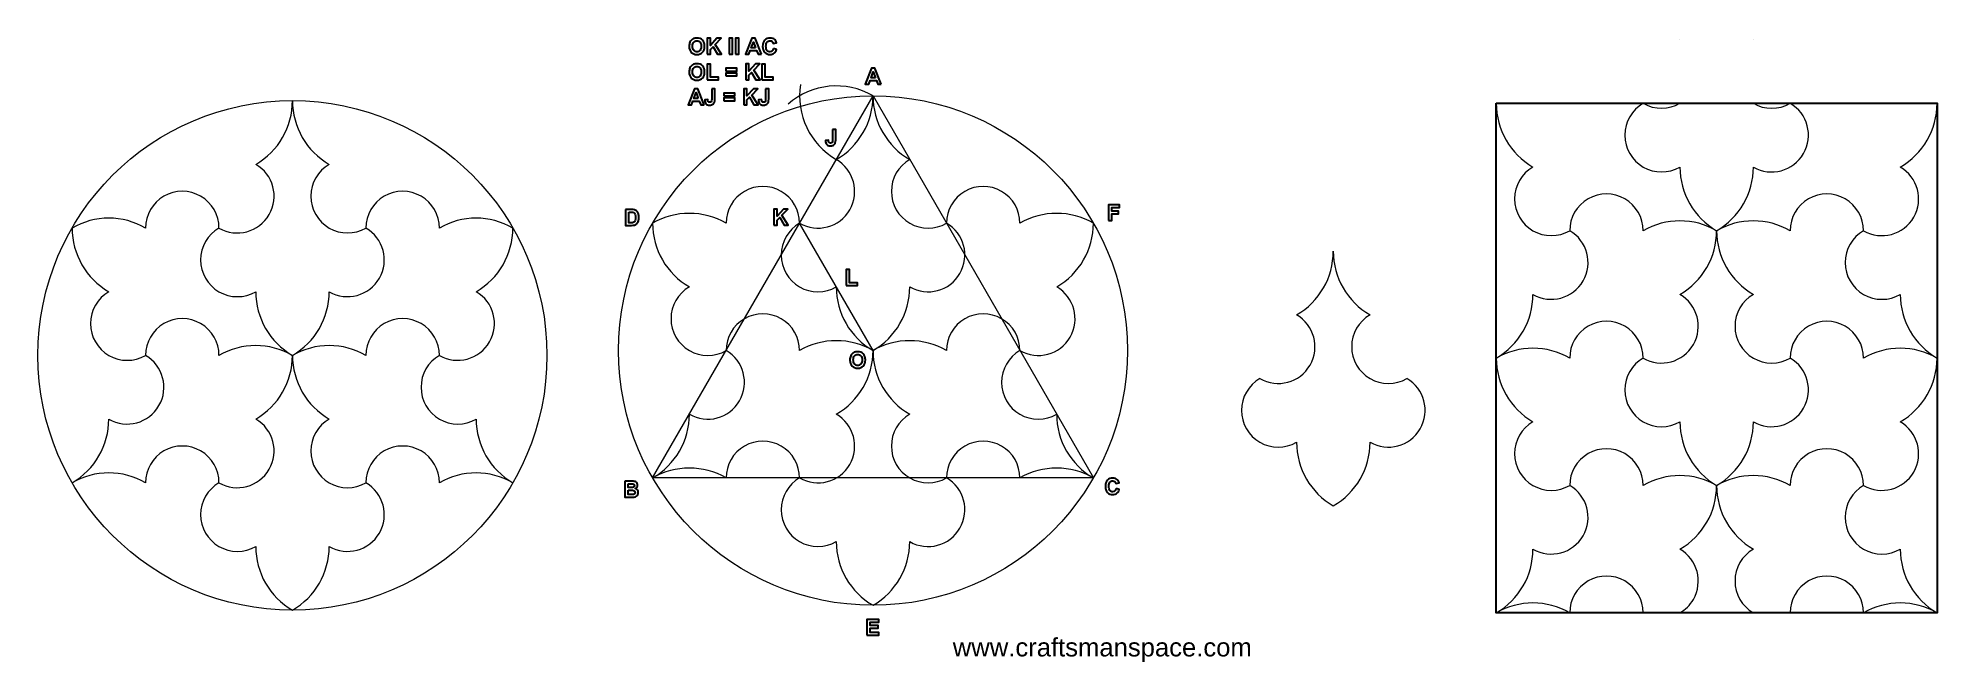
# Model space of a CAD drawing. Header units: millimetres. Extents: x -492 to 233, y 9 to 247.
import ezdxf

# ---------------------------------------------------------------- set-up
doc = ezdxf.new("R2010")
doc.units = ezdxf.units.MM
doc.header["$MEASUREMENT"] = 0
doc.layers.add('Default', color=18, linetype='Continuous')
doc.layers.add('Layer 1', color=18, linetype='Continuous')

msp = doc.modelspace()

# ---------------------------------------------------------------- texts
at = {"color": 5, "insert": (-143.01, 17.89), "char_height": 7, "width": 119.6325, "attachment_point": 1, "line_spacing_factor": 0.963855}
msp.add_mtext('\\fArial;www.craftsmanspace.com', dxfattribs=at)

# ---------------------------------------------------------------- linework, layer by layer
at = {"layer": 'Default', "color": 5}
msp.add_lwpolyline([(64.39, 221.75), (232.61, 221.75), (232.61, 27.51), (64.39, 27.51)], close=True, dxfattribs=at)
for points, knots in [([(-243.6, 243.46), (-243.6, 244.08), (-243.51, 244.6), (-243.32, 245.02), (-243.19, 245.33), (-243, 245.61), (-242.76, 245.86), (-242.52, 246.1), (-242.26, 246.29), (-241.97, 246.41), (-241.59, 246.57), (-241.16, 246.65), (-240.66, 246.65), (-239.76, 246.65), (-239.05, 246.37), (-238.51, 245.81), (-237.97, 245.26), (-237.7, 244.48), (-237.7, 243.49), (-237.7, 242.51), (-237.97, 241.74), (-238.5, 241.19), (-239.04, 240.64), (-239.75, 240.36), (-240.64, 240.36), (-241.55, 240.36), (-242.27, 240.63), (-242.8, 241.18), (-243.34, 241.74), (-243.6, 242.5), (-243.6, 243.46)], [0, 0, 0, 0, 0.090909, 0.090909, 0.090909, 0.181818, 0.181818, 0.181818, 0.272727, 0.272727, 0.272727, 0.363636, 0.363636, 0.363636, 0.454545, 0.454545, 0.454545, 0.545455, 0.545455, 0.545455, 0.636364, 0.636364, 0.636364, 0.727273, 0.727273, 0.727273, 0.818182, 0.818182, 0.818182, 1, 1, 1, 1]), ([(-236.73, 240.46), (-236.73, 240.46), (-236.73, 246.54), (-236.73, 246.54), (-236.73, 246.54), (-235.5, 246.54), (-235.5, 246.54), (-235.5, 246.54), (-235.5, 243.84), (-235.5, 243.84), (-235.5, 243.84), (-233.02, 246.54), (-233.02, 246.54), (-233.02, 246.54), (-231.37, 246.54), (-231.37, 246.54), (-231.37, 246.54), (-233.66, 244.17), (-233.66, 244.17), (-233.66, 244.17), (-231.24, 240.46), (-231.24, 240.46), (-231.24, 240.46), (-232.83, 240.46), (-232.83, 240.46), (-232.83, 240.46), (-234.5, 243.32), (-234.5, 243.32), (-234.5, 243.32), (-235.5, 242.3), (-235.5, 242.3), (-235.5, 242.3), (-235.5, 240.46), (-235.5, 240.46), (-235.5, 240.46), (-236.73, 240.46), (-236.73, 240.46)], [0, 0, 0, 0, 0.076923, 0.076923, 0.076923, 0.153846, 0.153846, 0.153846, 0.230769, 0.230769, 0.230769, 0.307692, 0.307692, 0.307692, 0.384615, 0.384615, 0.384615, 0.461538, 0.461538, 0.461538, 0.538462, 0.538462, 0.538462, 0.615385, 0.615385, 0.615385, 0.692308, 0.692308, 0.692308, 0.769231, 0.769231, 0.769231, 0.846154, 0.846154, 0.846154, 1, 1, 1, 1]), ([(-228.29, 240.46), (-228.29, 240.46), (-228.29, 246.54), (-228.29, 246.54), (-228.29, 246.54), (-227.06, 246.54), (-227.06, 246.54), (-227.06, 246.54), (-227.06, 240.46), (-227.06, 240.46), (-227.06, 240.46), (-228.29, 240.46), (-228.29, 240.46)], [0, 0, 0, 0, 0.2, 0.2, 0.2, 0.4, 0.4, 0.4, 0.6, 0.6, 0.6, 1, 1, 1, 1]), ([(-225.93, 240.46), (-225.93, 240.46), (-225.93, 246.54), (-225.93, 246.54), (-225.93, 246.54), (-224.7, 246.54), (-224.7, 246.54), (-224.7, 246.54), (-224.7, 240.46), (-224.7, 240.46), (-224.7, 240.46), (-225.93, 240.46), (-225.93, 240.46)], [0, 0, 0, 0, 0.2, 0.2, 0.2, 0.4, 0.4, 0.4, 0.6, 0.6, 0.6, 1, 1, 1, 1]), ([(-216, 240.46), (-216, 240.46), (-217.33, 240.46), (-217.33, 240.46), (-217.33, 240.46), (-217.86, 241.84), (-217.86, 241.84), (-217.86, 241.84), (-220.3, 241.84), (-220.3, 241.84), (-220.3, 241.84), (-220.8, 240.46), (-220.8, 240.46), (-220.8, 240.46), (-222.1, 240.46), (-222.1, 240.46), (-222.1, 240.46), (-219.73, 246.54), (-219.73, 246.54), (-219.73, 246.54), (-218.43, 246.54), (-218.43, 246.54), (-218.43, 246.54), (-216, 240.46), (-216, 240.46)], [0, 0, 0, 0, 0.111111, 0.111111, 0.111111, 0.222222, 0.222222, 0.222222, 0.333333, 0.333333, 0.333333, 0.444444, 0.444444, 0.444444, 0.555556, 0.555556, 0.555556, 0.666667, 0.666667, 0.666667, 0.777778, 0.777778, 0.777778, 1, 1, 1, 1]), ([(-211.45, 242.7), (-211.45, 242.7), (-210.26, 242.32), (-210.26, 242.32), (-210.45, 241.66), (-210.75, 241.16), (-211.18, 240.84), (-211.6, 240.52), (-212.14, 240.36), (-212.79, 240.36), (-213.6, 240.36), (-214.26, 240.63), (-214.78, 241.18), (-215.3, 241.74), (-215.56, 242.49), (-215.56, 243.45), (-215.56, 244.46), (-215.3, 245.25), (-214.78, 245.81), (-214.26, 246.37), (-213.57, 246.65), (-212.72, 246.65), (-211.97, 246.65), (-211.37, 246.43), (-210.9, 245.99), (-210.63, 245.73), (-210.42, 245.35), (-210.28, 244.87), (-210.28, 244.87), (-211.5, 244.58), (-211.5, 244.58), (-211.57, 244.89), (-211.72, 245.14), (-211.95, 245.32), (-212.18, 245.51), (-212.45, 245.6), (-212.78, 245.6), (-213.23, 245.6), (-213.6, 245.44), (-213.88, 245.11), (-214.16, 244.79), (-214.3, 244.26), (-214.3, 243.54), (-214.3, 242.77), (-214.16, 242.22), (-213.88, 241.9), (-213.61, 241.57), (-213.25, 241.41), (-212.8, 241.41), (-212.48, 241.41), (-212.2, 241.51), (-211.96, 241.72), (-211.73, 241.93), (-211.56, 242.25), (-211.45, 242.7)], [0, 0, 0, 0, 0.052632, 0.052632, 0.052632, 0.105263, 0.105263, 0.105263, 0.157895, 0.157895, 0.157895, 0.210526, 0.210526, 0.210526, 0.263158, 0.263158, 0.263158, 0.315789, 0.315789, 0.315789, 0.368421, 0.368421, 0.368421, 0.421053, 0.421053, 0.421053, 0.473684, 0.473684, 0.473684, 0.526316, 0.526316, 0.526316, 0.578947, 0.578947, 0.578947, 0.631579, 0.631579, 0.631579, 0.684211, 0.684211, 0.684211, 0.736842, 0.736842, 0.736842, 0.789474, 0.789474, 0.789474, 0.842105, 0.842105, 0.842105, 0.894737, 0.894737, 0.894737, 1, 1, 1, 1]), ([(-242.34, 243.51), (-242.34, 242.82), (-242.18, 242.29), (-241.86, 241.94), (-241.54, 241.58), (-241.14, 241.41), (-240.65, 241.41), (-240.16, 241.41), (-239.76, 241.58), (-239.44, 241.94), (-239.13, 242.29), (-238.97, 242.82), (-238.97, 243.52), (-238.97, 244.22), (-239.13, 244.74), (-239.43, 245.08), (-239.74, 245.43), (-240.14, 245.6), (-240.65, 245.6), (-241.15, 245.6), (-241.56, 245.42), (-241.87, 245.08), (-242.18, 244.73), (-242.34, 244.21), (-242.34, 243.51)], [0, 0, 0, 0, 0.111111, 0.111111, 0.111111, 0.222222, 0.222222, 0.222222, 0.333333, 0.333333, 0.333333, 0.444444, 0.444444, 0.444444, 0.555556, 0.555556, 0.555556, 0.666667, 0.666667, 0.666667, 0.777778, 0.777778, 0.777778, 1, 1, 1, 1]), ([(-218.26, 242.87), (-218.26, 242.87), (-219.1, 245.12), (-219.1, 245.12), (-219.1, 245.12), (-219.92, 242.87), (-219.92, 242.87), (-219.92, 242.87), (-218.26, 242.87), (-218.26, 242.87)], [0, 0, 0, 0, 0.25, 0.25, 0.25, 0.5, 0.5, 0.5, 1, 1, 1, 1]), ([(-243.6, 233.68), (-243.6, 234.3), (-243.51, 234.82), (-243.32, 235.24), (-243.19, 235.55), (-243, 235.82), (-242.76, 236.07), (-242.52, 236.32), (-242.26, 236.5), (-241.97, 236.62), (-241.59, 236.78), (-241.16, 236.86), (-240.66, 236.86), (-239.76, 236.86), (-239.05, 236.58), (-238.51, 236.02), (-237.97, 235.47), (-237.7, 234.7), (-237.7, 233.71), (-237.7, 232.72), (-237.97, 231.96), (-238.5, 231.4), (-239.04, 230.85), (-239.75, 230.57), (-240.64, 230.57), (-241.55, 230.57), (-242.27, 230.85), (-242.8, 231.4), (-243.34, 231.95), (-243.6, 232.71), (-243.6, 233.68)], [0, 0, 0, 0, 0.090909, 0.090909, 0.090909, 0.181818, 0.181818, 0.181818, 0.272727, 0.272727, 0.272727, 0.363636, 0.363636, 0.363636, 0.454545, 0.454545, 0.454545, 0.545455, 0.545455, 0.545455, 0.636364, 0.636364, 0.636364, 0.727273, 0.727273, 0.727273, 0.818182, 0.818182, 0.818182, 1, 1, 1, 1]), ([(-242.34, 233.72), (-242.34, 233.03), (-242.18, 232.51), (-241.86, 232.15), (-241.54, 231.8), (-241.14, 231.62), (-240.65, 231.62), (-240.16, 231.62), (-239.76, 231.79), (-239.44, 232.15), (-239.13, 232.5), (-238.97, 233.03), (-238.97, 233.73), (-238.97, 234.43), (-239.13, 234.95), (-239.43, 235.29), (-239.74, 235.64), (-240.14, 235.81), (-240.65, 235.81), (-241.15, 235.81), (-241.56, 235.63), (-241.87, 235.29), (-242.18, 234.94), (-242.34, 234.42), (-242.34, 233.72)], [0, 0, 0, 0, 0.111111, 0.111111, 0.111111, 0.222222, 0.222222, 0.222222, 0.333333, 0.333333, 0.333333, 0.444444, 0.444444, 0.444444, 0.555556, 0.555556, 0.555556, 0.666667, 0.666667, 0.666667, 0.777778, 0.777778, 0.777778, 1, 1, 1, 1]), ([(-236.71, 230.67), (-236.71, 230.67), (-236.71, 236.71), (-236.71, 236.71), (-236.71, 236.71), (-235.48, 236.71), (-235.48, 236.71), (-235.48, 236.71), (-235.48, 231.7), (-235.48, 231.7), (-235.48, 231.7), (-232.43, 231.7), (-232.43, 231.7), (-232.43, 231.7), (-232.43, 230.67), (-232.43, 230.67), (-232.43, 230.67), (-236.71, 230.67), (-236.71, 230.67)], [0, 0, 0, 0, 0.142857, 0.142857, 0.142857, 0.285714, 0.285714, 0.285714, 0.428571, 0.428571, 0.428571, 0.571429, 0.571429, 0.571429, 0.714286, 0.714286, 0.714286, 1, 1, 1, 1]), ([(-229.61, 234.06), (-229.61, 234.06), (-229.61, 235.13), (-229.61, 235.13), (-229.61, 235.13), (-225.36, 235.13), (-225.36, 235.13), (-225.36, 235.13), (-225.36, 234.06), (-225.36, 234.06), (-225.36, 234.06), (-229.61, 234.06), (-229.61, 234.06)], [0, 0, 0, 0, 0.2, 0.2, 0.2, 0.4, 0.4, 0.4, 0.6, 0.6, 0.6, 1, 1, 1, 1]), ([(-229.61, 232.22), (-229.61, 232.22), (-229.61, 233.29), (-229.61, 233.29), (-229.61, 233.29), (-225.36, 233.29), (-225.36, 233.29), (-225.36, 233.29), (-225.36, 232.22), (-225.36, 232.22), (-225.36, 232.22), (-229.61, 232.22), (-229.61, 232.22)], [0, 0, 0, 0, 0.2, 0.2, 0.2, 0.4, 0.4, 0.4, 0.6, 0.6, 0.6, 1, 1, 1, 1]), ([(-222.01, 230.67), (-222.01, 230.67), (-222.01, 236.75), (-222.01, 236.75), (-222.01, 236.75), (-220.78, 236.75), (-220.78, 236.75), (-220.78, 236.75), (-220.78, 234.05), (-220.78, 234.05), (-220.78, 234.05), (-218.3, 236.75), (-218.3, 236.75), (-218.3, 236.75), (-216.65, 236.75), (-216.65, 236.75), (-216.65, 236.75), (-218.94, 234.39), (-218.94, 234.39), (-218.94, 234.39), (-216.52, 230.67), (-216.52, 230.67), (-216.52, 230.67), (-218.11, 230.67), (-218.11, 230.67), (-218.11, 230.67), (-219.78, 233.53), (-219.78, 233.53), (-219.78, 233.53), (-220.78, 232.51), (-220.78, 232.51), (-220.78, 232.51), (-220.78, 230.67), (-220.78, 230.67), (-220.78, 230.67), (-222.01, 230.67), (-222.01, 230.67)], [0, 0, 0, 0, 0.076923, 0.076923, 0.076923, 0.153846, 0.153846, 0.153846, 0.230769, 0.230769, 0.230769, 0.307692, 0.307692, 0.307692, 0.384615, 0.384615, 0.384615, 0.461538, 0.461538, 0.461538, 0.538462, 0.538462, 0.538462, 0.615385, 0.615385, 0.615385, 0.692308, 0.692308, 0.692308, 0.769231, 0.769231, 0.769231, 0.846154, 0.846154, 0.846154, 1, 1, 1, 1]), ([(-215.86, 230.67), (-215.86, 230.67), (-215.86, 236.71), (-215.86, 236.71), (-215.86, 236.71), (-214.63, 236.71), (-214.63, 236.71), (-214.63, 236.71), (-214.63, 231.7), (-214.63, 231.7), (-214.63, 231.7), (-211.57, 231.7), (-211.57, 231.7), (-211.57, 231.7), (-211.57, 230.67), (-211.57, 230.67), (-211.57, 230.67), (-215.86, 230.67), (-215.86, 230.67)], [0, 0, 0, 0, 0.142857, 0.142857, 0.142857, 0.285714, 0.285714, 0.285714, 0.428571, 0.428571, 0.428571, 0.571429, 0.571429, 0.571429, 0.714286, 0.714286, 0.714286, 1, 1, 1, 1]), ([(-170.28, 229.04), (-170.28, 229.04), (-171.62, 229.04), (-171.62, 229.04), (-171.62, 229.04), (-172.15, 230.42), (-172.15, 230.42), (-172.15, 230.42), (-174.58, 230.42), (-174.58, 230.42), (-174.58, 230.42), (-175.09, 229.04), (-175.09, 229.04), (-175.09, 229.04), (-176.39, 229.04), (-176.39, 229.04), (-176.39, 229.04), (-174.02, 235.12), (-174.02, 235.12), (-174.02, 235.12), (-172.72, 235.12), (-172.72, 235.12), (-172.72, 235.12), (-170.28, 229.04), (-170.28, 229.04)], [0, 0, 0, 0, 0.111111, 0.111111, 0.111111, 0.222222, 0.222222, 0.222222, 0.333333, 0.333333, 0.333333, 0.444444, 0.444444, 0.444444, 0.555556, 0.555556, 0.555556, 0.666667, 0.666667, 0.666667, 0.777778, 0.777778, 0.777778, 1, 1, 1, 1]), ([(-172.55, 231.44), (-172.55, 231.44), (-173.38, 233.7), (-173.38, 233.7), (-173.38, 233.7), (-174.21, 231.44), (-174.21, 231.44), (-174.21, 231.44), (-172.55, 231.44), (-172.55, 231.44)], [0, 0, 0, 0, 0.25, 0.25, 0.25, 0.5, 0.5, 0.5, 1, 1, 1, 1]), ([(-237.87, 221.18), (-237.87, 221.18), (-239.2, 221.18), (-239.2, 221.18), (-239.2, 221.18), (-239.74, 222.56), (-239.74, 222.56), (-239.74, 222.56), (-242.17, 222.56), (-242.17, 222.56), (-242.17, 222.56), (-242.67, 221.18), (-242.67, 221.18), (-242.67, 221.18), (-243.97, 221.18), (-243.97, 221.18), (-243.97, 221.18), (-241.6, 227.26), (-241.6, 227.26), (-241.6, 227.26), (-240.3, 227.26), (-240.3, 227.26), (-240.3, 227.26), (-237.87, 221.18), (-237.87, 221.18)], [0, 0, 0, 0, 0.111111, 0.111111, 0.111111, 0.222222, 0.222222, 0.222222, 0.333333, 0.333333, 0.333333, 0.444444, 0.444444, 0.444444, 0.555556, 0.555556, 0.555556, 0.666667, 0.666667, 0.666667, 0.777778, 0.777778, 0.777778, 1, 1, 1, 1]), ([(-240.13, 223.59), (-240.13, 223.59), (-240.97, 225.84), (-240.97, 225.84), (-240.97, 225.84), (-241.79, 223.59), (-241.79, 223.59), (-241.79, 223.59), (-240.13, 223.59), (-240.13, 223.59)], [0, 0, 0, 0, 0.25, 0.25, 0.25, 0.5, 0.5, 0.5, 1, 1, 1, 1]), ([(-235.02, 227.26), (-235.02, 227.26), (-233.8, 227.26), (-233.8, 227.26), (-233.8, 227.26), (-233.8, 223.41), (-233.8, 223.41), (-233.8, 222.91), (-233.84, 222.52), (-233.93, 222.25), (-234.05, 221.9), (-234.27, 221.61), (-234.58, 221.4), (-234.89, 221.18), (-235.3, 221.08), (-235.81, 221.08), (-236.42, 221.08), (-236.88, 221.24), (-237.2, 221.58), (-237.52, 221.92), (-237.69, 222.41), (-237.69, 223.06), (-237.69, 223.06), (-236.53, 223.19), (-236.53, 223.19), (-236.52, 222.84), (-236.47, 222.6), (-236.38, 222.45), (-236.25, 222.24), (-236.04, 222.13), (-235.77, 222.13), (-235.5, 222.13), (-235.31, 222.2), (-235.19, 222.36), (-235.08, 222.52), (-235.02, 222.84), (-235.02, 223.33), (-235.02, 223.33), (-235.02, 227.26), (-235.02, 227.26)], [0, 0, 0, 0, 0.071429, 0.071429, 0.071429, 0.142857, 0.142857, 0.142857, 0.214286, 0.214286, 0.214286, 0.285714, 0.285714, 0.285714, 0.357143, 0.357143, 0.357143, 0.428571, 0.428571, 0.428571, 0.5, 0.5, 0.5, 0.571429, 0.571429, 0.571429, 0.642857, 0.642857, 0.642857, 0.714286, 0.714286, 0.714286, 0.785714, 0.785714, 0.785714, 0.857143, 0.857143, 0.857143, 1, 1, 1, 1]), ([(-230.4, 224.57), (-230.4, 224.57), (-230.4, 225.64), (-230.4, 225.64), (-230.4, 225.64), (-226.14, 225.64), (-226.14, 225.64), (-226.14, 225.64), (-226.14, 224.57), (-226.14, 224.57), (-226.14, 224.57), (-230.4, 224.57), (-230.4, 224.57)], [0, 0, 0, 0, 0.2, 0.2, 0.2, 0.4, 0.4, 0.4, 0.6, 0.6, 0.6, 1, 1, 1, 1]), ([(-222.79, 221.18), (-222.79, 221.18), (-222.79, 227.26), (-222.79, 227.26), (-222.79, 227.26), (-221.57, 227.26), (-221.57, 227.26), (-221.57, 227.26), (-221.57, 224.56), (-221.57, 224.56), (-221.57, 224.56), (-219.08, 227.26), (-219.08, 227.26), (-219.08, 227.26), (-217.43, 227.26), (-217.43, 227.26), (-217.43, 227.26), (-219.72, 224.89), (-219.72, 224.89), (-219.72, 224.89), (-217.31, 221.18), (-217.31, 221.18), (-217.31, 221.18), (-218.9, 221.18), (-218.9, 221.18), (-218.9, 221.18), (-220.57, 224.04), (-220.57, 224.04), (-220.57, 224.04), (-221.57, 223.02), (-221.57, 223.02), (-221.57, 223.02), (-221.57, 221.18), (-221.57, 221.18), (-221.57, 221.18), (-222.79, 221.18), (-222.79, 221.18)], [0, 0, 0, 0, 0.076923, 0.076923, 0.076923, 0.153846, 0.153846, 0.153846, 0.230769, 0.230769, 0.230769, 0.307692, 0.307692, 0.307692, 0.384615, 0.384615, 0.384615, 0.461538, 0.461538, 0.461538, 0.538462, 0.538462, 0.538462, 0.615385, 0.615385, 0.615385, 0.692308, 0.692308, 0.692308, 0.769231, 0.769231, 0.769231, 0.846154, 0.846154, 0.846154, 1, 1, 1, 1]), ([(-214.48, 227.26), (-214.48, 227.26), (-213.25, 227.26), (-213.25, 227.26), (-213.25, 227.26), (-213.25, 223.41), (-213.25, 223.41), (-213.25, 222.91), (-213.3, 222.52), (-213.39, 222.25), (-213.51, 221.9), (-213.72, 221.61), (-214.03, 221.4), (-214.35, 221.18), (-214.76, 221.08), (-215.27, 221.08), (-215.87, 221.08), (-216.33, 221.24), (-216.66, 221.58), (-216.98, 221.92), (-217.14, 222.41), (-217.15, 223.06), (-217.15, 223.06), (-215.99, 223.19), (-215.99, 223.19), (-215.97, 222.84), (-215.92, 222.6), (-215.84, 222.45), (-215.7, 222.24), (-215.5, 222.13), (-215.23, 222.13), (-214.96, 222.13), (-214.76, 222.2), (-214.65, 222.36), (-214.54, 222.52), (-214.48, 222.84), (-214.48, 223.33), (-214.48, 223.33), (-214.48, 227.26), (-214.48, 227.26)], [0, 0, 0, 0, 0.071429, 0.071429, 0.071429, 0.142857, 0.142857, 0.142857, 0.214286, 0.214286, 0.214286, 0.285714, 0.285714, 0.285714, 0.357143, 0.357143, 0.357143, 0.428571, 0.428571, 0.428571, 0.5, 0.5, 0.5, 0.571429, 0.571429, 0.571429, 0.642857, 0.642857, 0.642857, 0.714286, 0.714286, 0.714286, 0.785714, 0.785714, 0.785714, 0.857143, 0.857143, 0.857143, 1, 1, 1, 1]), ([(-230.4, 222.72), (-230.4, 222.72), (-230.4, 223.8), (-230.4, 223.8), (-230.4, 223.8), (-226.14, 223.8), (-226.14, 223.8), (-226.14, 223.8), (-226.14, 222.72), (-226.14, 222.72), (-226.14, 222.72), (-230.4, 222.72), (-230.4, 222.72)], [0, 0, 0, 0, 0.2, 0.2, 0.2, 0.4, 0.4, 0.4, 0.6, 0.6, 0.6, 1, 1, 1, 1]), ([(-188.92, 211.73), (-188.92, 211.73), (-187.7, 211.73), (-187.7, 211.73), (-187.7, 211.73), (-187.7, 207.88), (-187.7, 207.88), (-187.7, 207.38), (-187.74, 206.99), (-187.83, 206.72), (-187.95, 206.36), (-188.17, 206.08), (-188.48, 205.86), (-188.79, 205.65), (-189.2, 205.54), (-189.72, 205.54), (-190.32, 205.54), (-190.78, 205.71), (-191.1, 206.05), (-191.43, 206.38), (-191.59, 206.88), (-191.59, 207.53), (-191.59, 207.53), (-190.43, 207.66), (-190.43, 207.66), (-190.42, 207.31), (-190.37, 207.06), (-190.28, 206.92), (-190.15, 206.7), (-189.95, 206.59), (-189.67, 206.59), (-189.4, 206.59), (-189.21, 206.67), (-189.09, 206.83), (-188.98, 206.98), (-188.92, 207.31), (-188.92, 207.8), (-188.92, 207.8), (-188.92, 211.73), (-188.92, 211.73)], [0, 0, 0, 0, 0.071429, 0.071429, 0.071429, 0.142857, 0.142857, 0.142857, 0.214286, 0.214286, 0.214286, 0.285714, 0.285714, 0.285714, 0.357143, 0.357143, 0.357143, 0.428571, 0.428571, 0.428571, 0.5, 0.5, 0.5, 0.571429, 0.571429, 0.571429, 0.642857, 0.642857, 0.642857, 0.714286, 0.714286, 0.714286, 0.785714, 0.785714, 0.785714, 0.857143, 0.857143, 0.857143, 1, 1, 1, 1]), ([(-267.88, 181.29), (-267.88, 181.29), (-265.63, 181.29), (-265.63, 181.29), (-265.13, 181.29), (-264.74, 181.25), (-264.48, 181.17), (-264.12, 181.07), (-263.81, 180.88), (-263.56, 180.61), (-263.3, 180.35), (-263.11, 180.02), (-262.98, 179.63), (-262.85, 179.24), (-262.78, 178.76), (-262.78, 178.19), (-262.78, 177.69), (-262.84, 177.26), (-262.97, 176.9), (-263.12, 176.45), (-263.33, 176.1), (-263.62, 175.82), (-263.83, 175.62), (-264.12, 175.45), (-264.48, 175.34), (-264.75, 175.25), (-265.11, 175.21), (-265.57, 175.21), (-265.57, 175.21), (-267.88, 175.21), (-267.88, 175.21), (-267.88, 175.21), (-267.88, 181.29), (-267.88, 181.29)], [0, 0, 0, 0, 0.083333, 0.083333, 0.083333, 0.166667, 0.166667, 0.166667, 0.25, 0.25, 0.25, 0.333333, 0.333333, 0.333333, 0.416667, 0.416667, 0.416667, 0.5, 0.5, 0.5, 0.583333, 0.583333, 0.583333, 0.666667, 0.666667, 0.666667, 0.75, 0.75, 0.75, 0.833333, 0.833333, 0.833333, 1, 1, 1, 1]), ([(-211.28, 175.35), (-211.28, 175.35), (-211.28, 181.43), (-211.28, 181.43), (-211.28, 181.43), (-210.05, 181.43), (-210.05, 181.43), (-210.05, 181.43), (-210.05, 178.73), (-210.05, 178.73), (-210.05, 178.73), (-207.57, 181.43), (-207.57, 181.43), (-207.57, 181.43), (-205.92, 181.43), (-205.92, 181.43), (-205.92, 181.43), (-208.21, 179.07), (-208.21, 179.07), (-208.21, 179.07), (-205.79, 175.35), (-205.79, 175.35), (-205.79, 175.35), (-207.38, 175.35), (-207.38, 175.35), (-207.38, 175.35), (-209.05, 178.21), (-209.05, 178.21), (-209.05, 178.21), (-210.05, 177.19), (-210.05, 177.19), (-210.05, 177.19), (-210.05, 175.35), (-210.05, 175.35), (-210.05, 175.35), (-211.28, 175.35), (-211.28, 175.35)], [0, 0, 0, 0, 0.076923, 0.076923, 0.076923, 0.153846, 0.153846, 0.153846, 0.230769, 0.230769, 0.230769, 0.307692, 0.307692, 0.307692, 0.384615, 0.384615, 0.384615, 0.461538, 0.461538, 0.461538, 0.538462, 0.538462, 0.538462, 0.615385, 0.615385, 0.615385, 0.692308, 0.692308, 0.692308, 0.769231, 0.769231, 0.769231, 0.846154, 0.846154, 0.846154, 1, 1, 1, 1]), ([(-83.56, 177.02), (-83.56, 177.02), (-83.56, 183.11), (-83.56, 183.11), (-83.56, 183.11), (-79.39, 183.11), (-79.39, 183.11), (-79.39, 183.11), (-79.39, 182.08), (-79.39, 182.08), (-79.39, 182.08), (-82.33, 182.08), (-82.33, 182.08), (-82.33, 182.08), (-82.33, 180.64), (-82.33, 180.64), (-82.33, 180.64), (-79.79, 180.64), (-79.79, 180.64), (-79.79, 180.64), (-79.79, 179.61), (-79.79, 179.61), (-79.79, 179.61), (-82.33, 179.61), (-82.33, 179.61), (-82.33, 179.61), (-82.33, 177.02), (-82.33, 177.02), (-82.33, 177.02), (-83.56, 177.02), (-83.56, 177.02)], [0, 0, 0, 0, 0.090909, 0.090909, 0.090909, 0.181818, 0.181818, 0.181818, 0.272727, 0.272727, 0.272727, 0.363636, 0.363636, 0.363636, 0.454545, 0.454545, 0.454545, 0.545455, 0.545455, 0.545455, 0.636364, 0.636364, 0.636364, 0.727273, 0.727273, 0.727273, 0.818182, 0.818182, 0.818182, 1, 1, 1, 1]), ([(-266.65, 180.26), (-266.65, 180.26), (-266.65, 176.23), (-266.65, 176.23), (-266.65, 176.23), (-265.73, 176.23), (-265.73, 176.23), (-265.39, 176.23), (-265.14, 176.25), (-264.99, 176.29), (-264.79, 176.34), (-264.63, 176.43), (-264.49, 176.54), (-264.36, 176.66), (-264.26, 176.86), (-264.17, 177.13), (-264.09, 177.4), (-264.05, 177.78), (-264.05, 178.25), (-264.05, 178.72), (-264.09, 179.08), (-264.17, 179.33), (-264.26, 179.58), (-264.37, 179.78), (-264.52, 179.92), (-264.67, 180.06), (-264.86, 180.15), (-265.09, 180.2), (-265.26, 180.24), (-265.6, 180.26), (-266.1, 180.26), (-266.1, 180.26), (-266.65, 180.26), (-266.65, 180.26)], [0, 0, 0, 0, 0.083333, 0.083333, 0.083333, 0.166667, 0.166667, 0.166667, 0.25, 0.25, 0.25, 0.333333, 0.333333, 0.333333, 0.416667, 0.416667, 0.416667, 0.5, 0.5, 0.5, 0.583333, 0.583333, 0.583333, 0.666667, 0.666667, 0.666667, 0.75, 0.75, 0.75, 0.833333, 0.833333, 0.833333, 1, 1, 1, 1]), ([(-183.66, 152.35), (-183.66, 152.35), (-183.66, 158.39), (-183.66, 158.39), (-183.66, 158.39), (-182.43, 158.39), (-182.43, 158.39), (-182.43, 158.39), (-182.43, 153.38), (-182.43, 153.38), (-182.43, 153.38), (-179.38, 153.38), (-179.38, 153.38), (-179.38, 153.38), (-179.38, 152.35), (-179.38, 152.35), (-179.38, 152.35), (-183.66, 152.35), (-183.66, 152.35)], [0, 0, 0, 0, 0.142857, 0.142857, 0.142857, 0.285714, 0.285714, 0.285714, 0.428571, 0.428571, 0.428571, 0.571429, 0.571429, 0.571429, 0.714286, 0.714286, 0.714286, 1, 1, 1, 1]), ([(-182.25, 123.89), (-182.25, 124.51), (-182.16, 125.03), (-181.97, 125.45), (-181.83, 125.75), (-181.64, 126.03), (-181.4, 126.28), (-181.17, 126.52), (-180.9, 126.71), (-180.62, 126.83), (-180.24, 126.99), (-179.8, 127.07), (-179.31, 127.07), (-178.41, 127.07), (-177.69, 126.79), (-177.16, 126.23), (-176.62, 125.68), (-176.35, 124.9), (-176.35, 123.92), (-176.35, 122.93), (-176.62, 122.16), (-177.15, 121.61), (-177.68, 121.06), (-178.4, 120.78), (-179.29, 120.78), (-180.2, 120.78), (-180.91, 121.05), (-181.45, 121.61), (-181.98, 122.16), (-182.25, 122.92), (-182.25, 123.89)], [0, 0, 0, 0, 0.090909, 0.090909, 0.090909, 0.181818, 0.181818, 0.181818, 0.272727, 0.272727, 0.272727, 0.363636, 0.363636, 0.363636, 0.454545, 0.454545, 0.454545, 0.545455, 0.545455, 0.545455, 0.636364, 0.636364, 0.636364, 0.727273, 0.727273, 0.727273, 0.818182, 0.818182, 0.818182, 1, 1, 1, 1]), ([(-180.98, 123.93), (-180.98, 123.24), (-180.82, 122.72), (-180.51, 122.36), (-180.19, 122), (-179.78, 121.83), (-179.29, 121.83), (-178.81, 121.83), (-178.4, 122), (-178.09, 122.36), (-177.78, 122.71), (-177.62, 123.24), (-177.62, 123.94), (-177.62, 124.64), (-177.77, 125.16), (-178.08, 125.5), (-178.38, 125.85), (-178.79, 126.02), (-179.29, 126.02), (-179.8, 126.02), (-180.21, 125.84), (-180.52, 125.5), (-180.83, 125.15), (-180.98, 124.63), (-180.98, 123.93)], [0, 0, 0, 0, 0.111111, 0.111111, 0.111111, 0.222222, 0.222222, 0.222222, 0.333333, 0.333333, 0.333333, 0.444444, 0.444444, 0.444444, 0.555556, 0.555556, 0.555556, 0.666667, 0.666667, 0.666667, 0.777778, 0.777778, 0.777778, 1, 1, 1, 1]), ([(-268.1, 77.7), (-268.1, 77.7), (-265.67, 77.7), (-265.67, 77.7), (-265.19, 77.7), (-264.83, 77.68), (-264.59, 77.64), (-264.36, 77.6), (-264.14, 77.52), (-263.96, 77.39), (-263.77, 77.27), (-263.62, 77.1), (-263.49, 76.88), (-263.37, 76.67), (-263.31, 76.44), (-263.31, 76.17), (-263.31, 75.89), (-263.38, 75.63), (-263.53, 75.39), (-263.69, 75.15), (-263.9, 74.97), (-264.16, 74.85), (-263.79, 74.75), (-263.5, 74.56), (-263.31, 74.3), (-263.11, 74.04), (-263.01, 73.74), (-263.01, 73.39), (-263.01, 73.11), (-263.07, 72.84), (-263.2, 72.58), (-263.33, 72.32), (-263.5, 72.11), (-263.73, 71.95), (-263.95, 71.8), (-264.22, 71.7), (-264.55, 71.66), (-264.75, 71.64), (-265.25, 71.63), (-266.03, 71.62), (-266.03, 71.62), (-268.1, 71.62), (-268.1, 71.62), (-268.1, 71.62), (-268.1, 77.7), (-268.1, 77.7)], [0, 0, 0, 0, 0.0625, 0.0625, 0.0625, 0.125, 0.125, 0.125, 0.1875, 0.1875, 0.1875, 0.25, 0.25, 0.25, 0.3125, 0.3125, 0.3125, 0.375, 0.375, 0.375, 0.4375, 0.4375, 0.4375, 0.5, 0.5, 0.5, 0.5625, 0.5625, 0.5625, 0.625, 0.625, 0.625, 0.6875, 0.6875, 0.6875, 0.75, 0.75, 0.75, 0.8125, 0.8125, 0.8125, 0.875, 0.875, 0.875, 1, 1, 1, 1]), ([(-266.87, 76.69), (-266.87, 76.69), (-266.87, 75.29), (-266.87, 75.29), (-266.87, 75.29), (-266.07, 75.29), (-266.07, 75.29), (-265.59, 75.29), (-265.29, 75.29), (-265.18, 75.31), (-264.97, 75.33), (-264.8, 75.4), (-264.68, 75.52), (-264.56, 75.64), (-264.5, 75.8), (-264.5, 76), (-264.5, 76.19), (-264.55, 76.34), (-264.65, 76.46), (-264.76, 76.58), (-264.91, 76.65), (-265.12, 76.67), (-265.24, 76.68), (-265.59, 76.69), (-266.17, 76.69), (-266.17, 76.69), (-266.87, 76.69), (-266.87, 76.69)], [0, 0, 0, 0, 0.1, 0.1, 0.1, 0.2, 0.2, 0.2, 0.3, 0.3, 0.3, 0.4, 0.4, 0.4, 0.5, 0.5, 0.5, 0.6, 0.6, 0.6, 0.7, 0.7, 0.7, 0.8, 0.8, 0.8, 1, 1, 1, 1]), ([(-266.87, 74.27), (-266.87, 74.27), (-266.87, 72.65), (-266.87, 72.65), (-266.87, 72.65), (-265.74, 72.65), (-265.74, 72.65), (-265.29, 72.65), (-265.01, 72.66), (-264.89, 72.68), (-264.71, 72.72), (-264.56, 72.8), (-264.45, 72.93), (-264.33, 73.06), (-264.28, 73.23), (-264.28, 73.44), (-264.28, 73.63), (-264.32, 73.78), (-264.41, 73.91), (-264.5, 74.04), (-264.63, 74.13), (-264.79, 74.19), (-264.96, 74.25), (-265.32, 74.27), (-265.88, 74.27), (-265.88, 74.27), (-266.87, 74.27), (-266.87, 74.27)], [0, 0, 0, 0, 0.1, 0.1, 0.1, 0.2, 0.2, 0.2, 0.3, 0.3, 0.3, 0.4, 0.4, 0.4, 0.5, 0.5, 0.5, 0.6, 0.6, 0.6, 0.7, 0.7, 0.7, 0.8, 0.8, 0.8, 1, 1, 1, 1]), ([(-80.65, 74.94), (-80.65, 74.94), (-79.46, 74.56), (-79.46, 74.56), (-79.64, 73.89), (-79.94, 73.4), (-80.37, 73.08), (-80.79, 72.76), (-81.33, 72.6), (-81.98, 72.6), (-82.79, 72.6), (-83.46, 72.87), (-83.97, 73.42), (-84.49, 73.98), (-84.76, 74.73), (-84.76, 75.69), (-84.76, 76.7), (-84.49, 77.48), (-83.97, 78.05), (-83.45, 78.6), (-82.76, 78.88), (-81.91, 78.88), (-81.17, 78.88), (-80.56, 78.67), (-80.1, 78.22), (-79.82, 77.97), (-79.61, 77.59), (-79.47, 77.1), (-79.47, 77.1), (-80.69, 76.81), (-80.69, 76.81), (-80.76, 77.13), (-80.91, 77.38), (-81.14, 77.56), (-81.37, 77.74), (-81.65, 77.84), (-81.97, 77.84), (-82.42, 77.84), (-82.79, 77.67), (-83.07, 77.35), (-83.35, 77.03), (-83.49, 76.5), (-83.49, 75.78), (-83.49, 75.01), (-83.35, 74.46), (-83.07, 74.14), (-82.8, 73.81), (-82.44, 73.65), (-82, 73.65), (-81.67, 73.65), (-81.39, 73.75), (-81.15, 73.96), (-80.92, 74.16), (-80.75, 74.49), (-80.65, 74.94)], [0, 0, 0, 0, 0.052632, 0.052632, 0.052632, 0.105263, 0.105263, 0.105263, 0.157895, 0.157895, 0.157895, 0.210526, 0.210526, 0.210526, 0.263158, 0.263158, 0.263158, 0.315789, 0.315789, 0.315789, 0.368421, 0.368421, 0.368421, 0.421053, 0.421053, 0.421053, 0.473684, 0.473684, 0.473684, 0.526316, 0.526316, 0.526316, 0.578947, 0.578947, 0.578947, 0.631579, 0.631579, 0.631579, 0.684211, 0.684211, 0.684211, 0.736842, 0.736842, 0.736842, 0.789474, 0.789474, 0.789474, 0.842105, 0.842105, 0.842105, 0.894737, 0.894737, 0.894737, 1, 1, 1, 1]), ([(-175.8, 18.94), (-175.8, 18.94), (-175.8, 25.02), (-175.8, 25.02), (-175.8, 25.02), (-171.29, 25.02), (-171.29, 25.02), (-171.29, 25.02), (-171.29, 23.99), (-171.29, 23.99), (-171.29, 23.99), (-174.57, 23.99), (-174.57, 23.99), (-174.57, 23.99), (-174.57, 22.64), (-174.57, 22.64), (-174.57, 22.64), (-171.52, 22.64), (-171.52, 22.64), (-171.52, 22.64), (-171.52, 21.62), (-171.52, 21.62), (-171.52, 21.62), (-174.57, 21.62), (-174.57, 21.62), (-174.57, 21.62), (-174.57, 19.96), (-174.57, 19.96), (-174.57, 19.96), (-171.17, 19.96), (-171.17, 19.96), (-171.17, 19.96), (-171.17, 18.94), (-171.17, 18.94), (-171.17, 18.94), (-175.8, 18.94), (-175.8, 18.94)], [0, 0, 0, 0, 0.076923, 0.076923, 0.076923, 0.153846, 0.153846, 0.153846, 0.230769, 0.230769, 0.230769, 0.307692, 0.307692, 0.307692, 0.384615, 0.384615, 0.384615, 0.461538, 0.461538, 0.461538, 0.538462, 0.538462, 0.538462, 0.615385, 0.615385, 0.615385, 0.692308, 0.692308, 0.692308, 0.769231, 0.769231, 0.769231, 0.846154, 0.846154, 0.846154, 1, 1, 1, 1])]:
    msp.add_open_spline(points, degree=3, knots=knots, dxfattribs=at)
at = {"layer": 'Default', "color": 5, "lineweight": 9}
for points in [[(-173.45, 224.61), (-183.81, 230.6), (-196.83, 229.34), (-205.86, 221.49)], [(-201.14, 228.95), (-202.94, 217.5), (-197.5, 206.13), (-187.46, 200.33)], [(-257.55, 78.94), (-257.55, 78.94), (-173.45, 224.61), (-173.45, 224.61)], [(-187.46, 200.33), (-178.79, 205.34), (-173.45, 214.6), (-173.45, 224.61)], [(-173.45, 224.61), (-173.45, 224.61), (-89.34, 78.94), (-89.34, 78.94)], [(-173.45, 224.61), (-173.45, 214.6), (-168.1, 205.34), (-159.43, 200.33)], [(134.48, 197.47), (134.48, 187.45), (139.83, 178.2), (148.5, 173.19)], [(-229.52, 176.06), (-238.19, 181.06), (-248.88, 181.06), (-257.55, 176.06)], [(-257.55, 176.06), (-257.55, 166.04), (-252.21, 156.78), (-243.54, 151.78)], [(-173.45, 127.5), (-173.45, 127.5), (-201.48, 176.06), (-201.48, 176.06)], [(-89.34, 176.06), (-98.01, 181.06), (-108.7, 181.06), (-117.38, 176.06)], [(-103.36, 151.78), (-94.68, 156.78), (-89.34, 166.04), (-89.34, 176.05)], [(134.48, 148.91), (143.16, 153.92), (148.5, 163.17), (148.5, 173.19)], [(148.5, 173.19), (148.5, 163.17), (153.84, 153.92), (162.52, 148.91)], [(-11.81, 141.11), (-3.13, 146.11), (2.21, 155.37), (2.21, 165.39)], [(2.21, 165.39), (2.21, 155.37), (7.56, 146.11), (16.23, 141.11)], [(-187.46, 151.78), (-187.46, 141.76), (-182.12, 132.5), (-173.45, 127.5)], [(-173.45, 127.5), (-164.77, 132.5), (-159.43, 141.76), (-159.43, 151.78)], [(218.59, 148.91), (218.59, 138.89), (223.93, 129.64), (232.61, 124.63)], [(-173.45, 127.5), (-182.12, 132.5), (-192.81, 132.5), (-201.48, 127.5)], [(-145.41, 127.5), (-154.08, 132.5), (-164.77, 132.5), (-173.45, 127.5)], [(-187.46, 103.22), (-178.79, 108.22), (-173.45, 117.48), (-173.45, 127.5)], [(-173.45, 127.5), (-173.45, 117.48), (-168.1, 108.22), (-159.43, 103.22)], [(-257.55, 78.94), (-248.88, 83.95), (-243.54, 93.2), (-243.54, 103.22)], [(-103.36, 103.22), (-103.36, 93.2), (-98.01, 83.95), (-89.34, 78.94)], [(134.48, 100.35), (134.48, 90.33), (139.83, 81.08), (148.5, 76.07)], [(148.5, 76.07), (157.17, 81.08), (162.52, 90.33), (162.52, 100.35)], [(-11.81, 92.55), (-11.81, 82.53), (-6.46, 73.28), (2.21, 68.27)], [(2.21, 68.27), (10.89, 73.28), (16.23, 82.53), (16.23, 92.55)], [(-229.52, 78.94), (-238.19, 83.95), (-248.88, 83.95), (-257.55, 78.94)], [(-89.34, 78.94), (-98.01, 83.95), (-108.7, 83.95), (-117.38, 78.94)], [(-89.34, 78.94), (-89.34, 78.94), (-257.55, 78.94), (-257.55, 78.94)], [(134.48, 51.79), (143.16, 56.8), (148.5, 66.05), (148.5, 76.07)], [(148.5, 76.07), (148.5, 66.05), (153.84, 56.8), (162.52, 51.79)], [(-187.46, 54.66), (-187.46, 44.64), (-182.12, 35.39), (-173.45, 30.38)], [(-173.45, 30.38), (-164.77, 35.39), (-159.43, 44.64), (-159.43, 54.66)], [(218.59, 51.79), (218.59, 41.77), (223.93, 32.52), (232.61, 27.51)], [(120.46, 27.51), (120.46, 27.51), (120.46, 27.51), (120.46, 27.51)], [(176.53, 27.51), (176.53, 27.51), (176.53, 27.51), (176.53, 27.51)]]:
    msp.add_open_spline(points, degree=3, dxfattribs=at)
for points, knots in [([(-76.33, 127.5), (-76.33, 181.13), (-119.81, 224.61), (-173.45, 224.61), (-227.08, 224.61), (-270.56, 181.13), (-270.56, 127.5), (-270.56, 73.86), (-227.08, 30.38), (-173.45, 30.38), (-119.81, 30.38), (-76.33, 73.86), (-76.33, 127.5)], [0, 0, 0, 0, 0.2, 0.2, 0.2, 0.4, 0.4, 0.4, 0.6, 0.6, 0.6, 1, 1, 1, 1]), ([(120.46, 221.75), (116.13, 219.24), (113.46, 214.61), (113.46, 209.61), (113.46, 204.6), (116.13, 199.97), (120.46, 197.47), (124.8, 194.96), (130.14, 194.96), (134.48, 197.47)], [0, 0, 0, 0, 0.25, 0.25, 0.25, 0.5, 0.5, 0.5, 1, 1, 1, 1]), ([(162.52, 197.47), (169.22, 193.6), (177.8, 195.89), (181.67, 202.6), (185.54, 209.3), (183.24, 217.87), (176.53, 221.75)], [0, 0, 0, 0, 0.333333, 0.333333, 0.333333, 1, 1, 1, 1]), ([(-201.48, 176.06), (-194.78, 172.18), (-186.2, 174.48), (-182.33, 181.19), (-178.46, 187.89), (-180.76, 196.46), (-187.46, 200.33)], [0, 0, 0, 0, 0.333333, 0.333333, 0.333333, 1, 1, 1, 1]), ([(-159.43, 200.33), (-163.77, 197.83), (-166.44, 193.2), (-166.44, 188.19), (-166.44, 183.19), (-163.77, 178.56), (-159.43, 176.06), (-155.09, 173.55), (-149.75, 173.55), (-145.41, 176.06)], [0, 0, 0, 0, 0.25, 0.25, 0.25, 0.5, 0.5, 0.5, 1, 1, 1, 1]), ([(-201.48, 176.06), (-201.48, 181.06), (-204.15, 185.69), (-208.49, 188.19), (-212.83, 190.7), (-218.17, 190.7), (-222.51, 188.19), (-226.85, 185.69), (-229.52, 181.06), (-229.52, 176.06)], [0, 0, 0, 0, 0.25, 0.25, 0.25, 0.5, 0.5, 0.5, 1, 1, 1, 1]), ([(-117.38, 176.06), (-117.38, 181.06), (-120.05, 185.69), (-124.38, 188.19), (-128.72, 190.7), (-134.06, 190.7), (-138.4, 188.19), (-142.74, 185.69), (-145.41, 181.06), (-145.41, 176.06)], [0, 0, 0, 0, 0.25, 0.25, 0.25, 0.5, 0.5, 0.5, 1, 1, 1, 1]), ([(-201.48, 176.06), (-205.82, 173.55), (-208.49, 168.92), (-208.49, 163.92), (-208.49, 158.91), (-205.82, 154.28), (-201.48, 151.78), (-197.14, 149.27), (-191.8, 149.27), (-187.46, 151.78)], [0, 0, 0, 0, 0.25, 0.25, 0.25, 0.5, 0.5, 0.5, 1, 1, 1, 1]), ([(-159.43, 151.78), (-152.72, 147.9), (-144.15, 150.2), (-140.28, 156.91), (-136.41, 163.61), (-138.71, 172.18), (-145.41, 176.05)], [0, 0, 0, 0, 0.333333, 0.333333, 0.333333, 1, 1, 1, 1]), ([(204.57, 173.19), (200.23, 170.68), (197.56, 166.06), (197.56, 161.05), (197.56, 156.04), (200.23, 151.41), (204.57, 148.91), (208.91, 146.4), (214.25, 146.4), (218.59, 148.91)], [0, 0, 0, 0, 0.25, 0.25, 0.25, 0.5, 0.5, 0.5, 1, 1, 1, 1]), ([(-243.54, 151.78), (-247.87, 149.27), (-250.54, 144.64), (-250.54, 139.64), (-250.54, 134.63), (-247.87, 130), (-243.54, 127.5), (-239.2, 124.99), (-233.85, 124.99), (-229.52, 127.5)], [0, 0, 0, 0, 0.25, 0.25, 0.25, 0.5, 0.5, 0.5, 1, 1, 1, 1]), ([(-117.38, 127.5), (-110.67, 123.63), (-102.1, 125.92), (-98.23, 132.63), (-94.36, 139.33), (-96.65, 147.9), (-103.36, 151.78)], [0, 0, 0, 0, 0.333333, 0.333333, 0.333333, 1, 1, 1, 1]), ([(120.46, 124.63), (127.17, 120.76), (135.74, 123.05), (139.61, 129.76), (143.48, 136.46), (141.19, 145.04), (134.48, 148.91)], [0, 0, 0, 0, 0.333333, 0.333333, 0.333333, 1, 1, 1, 1]), ([(-201.48, 127.5), (-201.48, 132.5), (-204.15, 137.13), (-208.49, 139.64), (-212.83, 142.14), (-218.17, 142.14), (-222.51, 139.64), (-226.85, 137.13), (-229.52, 132.5), (-229.52, 127.5)], [0, 0, 0, 0, 0.25, 0.25, 0.25, 0.5, 0.5, 0.5, 1, 1, 1, 1]), ([(-117.38, 127.5), (-117.38, 132.5), (-120.05, 137.13), (-124.38, 139.64), (-128.72, 142.14), (-134.06, 142.14), (-138.4, 139.64), (-142.74, 137.13), (-145.41, 132.5), (-145.41, 127.5)], [0, 0, 0, 0, 0.25, 0.25, 0.25, 0.5, 0.5, 0.5, 1, 1, 1, 1]), ([(-25.82, 116.83), (-19.12, 112.96), (-10.55, 115.25), (-6.67, 121.96), (-2.8, 128.66), (-5.1, 137.24), (-11.81, 141.11)], [0, 0, 0, 0, 0.333333, 0.333333, 0.333333, 1, 1, 1, 1]), ([(16.23, 141.11), (11.89, 138.6), (9.22, 133.97), (9.22, 128.97), (9.22, 123.96), (11.89, 119.33), (16.23, 116.83), (20.57, 114.32), (25.91, 114.32), (30.25, 116.83)], [0, 0, 0, 0, 0.25, 0.25, 0.25, 0.5, 0.5, 0.5, 1, 1, 1, 1]), ([(-243.54, 103.22), (-236.83, 99.35), (-228.26, 101.64), (-224.39, 108.35), (-220.52, 115.05), (-222.81, 123.63), (-229.52, 127.5)], [0, 0, 0, 0, 0.333333, 0.333333, 0.333333, 1, 1, 1, 1]), ([(-117.38, 127.5), (-121.71, 124.99), (-124.38, 120.36), (-124.38, 115.36), (-124.38, 110.35), (-121.71, 105.72), (-117.38, 103.22), (-113.04, 100.71), (-107.69, 100.71), (-103.36, 103.22)], [0, 0, 0, 0, 0.25, 0.25, 0.25, 0.5, 0.5, 0.5, 1, 1, 1, 1]), ([(120.46, 124.63), (116.13, 122.12), (113.46, 117.5), (113.46, 112.49), (113.46, 107.48), (116.13, 102.85), (120.46, 100.35), (124.8, 97.84), (130.14, 97.84), (134.48, 100.35)], [0, 0, 0, 0, 0.25, 0.25, 0.25, 0.5, 0.5, 0.5, 1, 1, 1, 1]), ([(-25.82, 116.83), (-30.16, 114.32), (-32.83, 109.69), (-32.83, 104.69), (-32.83, 99.68), (-30.16, 95.05), (-25.82, 92.55), (-21.49, 90.04), (-16.14, 90.04), (-11.81, 92.55)], [0, 0, 0, 0, 0.25, 0.25, 0.25, 0.5, 0.5, 0.5, 1, 1, 1, 1]), ([(16.23, 92.55), (22.94, 88.68), (31.51, 90.97), (35.38, 97.68), (39.25, 104.38), (36.95, 112.96), (30.25, 116.83)], [0, 0, 0, 0, 0.333333, 0.333333, 0.333333, 1, 1, 1, 1]), ([(-201.48, 78.94), (-194.78, 75.07), (-186.2, 77.36), (-182.33, 84.07), (-178.46, 90.77), (-180.76, 99.35), (-187.46, 103.22)], [0, 0, 0, 0, 0.333333, 0.333333, 0.333333, 1, 1, 1, 1]), ([(-159.43, 103.22), (-163.77, 100.71), (-166.44, 96.08), (-166.44, 91.08), (-166.44, 86.07), (-163.77, 81.44), (-159.43, 78.94), (-155.09, 76.43), (-149.75, 76.43), (-145.41, 78.94)], [0, 0, 0, 0, 0.25, 0.25, 0.25, 0.5, 0.5, 0.5, 1, 1, 1, 1]), ([(-201.48, 78.94), (-201.48, 83.95), (-204.15, 88.57), (-208.49, 91.08), (-212.83, 93.58), (-218.17, 93.58), (-222.51, 91.08), (-226.85, 88.57), (-229.52, 83.95), (-229.52, 78.94)], [0, 0, 0, 0, 0.25, 0.25, 0.25, 0.5, 0.5, 0.5, 1, 1, 1, 1]), ([(-117.38, 78.94), (-117.38, 83.95), (-120.05, 88.57), (-124.38, 91.08), (-128.72, 93.58), (-134.06, 93.58), (-138.4, 91.08), (-142.74, 88.57), (-145.41, 83.95), (-145.41, 78.94)], [0, 0, 0, 0, 0.25, 0.25, 0.25, 0.5, 0.5, 0.5, 1, 1, 1, 1]), ([(-201.48, 78.94), (-205.82, 76.43), (-208.49, 71.81), (-208.49, 66.8), (-208.49, 61.79), (-205.82, 57.16), (-201.48, 54.66), (-197.14, 52.15), (-191.8, 52.15), (-187.46, 54.66)], [0, 0, 0, 0, 0.25, 0.25, 0.25, 0.5, 0.5, 0.5, 1, 1, 1, 1]), ([(-159.43, 54.66), (-152.72, 50.79), (-144.15, 53.08), (-140.28, 59.79), (-136.41, 66.49), (-138.71, 75.07), (-145.41, 78.94)], [0, 0, 0, 0, 0.333333, 0.333333, 0.333333, 1, 1, 1, 1]), ([(204.57, 76.07), (200.23, 73.56), (197.56, 68.94), (197.56, 63.93), (197.56, 58.92), (200.23, 54.29), (204.57, 51.79), (208.91, 49.29), (214.25, 49.29), (218.59, 51.79)], [0, 0, 0, 0, 0.25, 0.25, 0.25, 0.5, 0.5, 0.5, 1, 1, 1, 1]), ([(162.52, 51.79), (158.18, 49.29), (155.51, 44.66), (155.51, 39.65), (155.51, 34.64), (158.18, 30.01), (162.52, 27.51)], [0, 0, 0, 0, 0.2500072, 0.2500072, 0.2500072, 0.5000144, 0.5000144, 0.5000144, 0.5000144])]:
    msp.add_open_spline(points, degree=3, knots=knots, dxfattribs=at)
at = {"layer": 'Layer 1', "color": 5, "lineweight": 9}
for points in [[(134.48, 246.03), (134.48, 246.03), (134.48, 246.03), (134.48, 246.03)], [(162.52, 246.03), (162.52, 246.03), (162.52, 246.03), (162.52, 246.03)], [(-409.02, 198.49), (-400.35, 203.5), (-395, 212.75), (-395, 222.77)], [(-395, 222.77), (-395, 212.75), (-389.66, 203.5), (-380.98, 198.49)], [(64.39, 221.75), (64.39, 211.73), (69.74, 202.47), (78.41, 197.47)], [(120.46, 221.75), (124.96, 219.15), (130.29, 219.33), (134.49, 221.75)], [(162.52, 221.75), (166.85, 219.24), (172.2, 219.24), (176.53, 221.75)], [(218.59, 197.47), (227.26, 202.47), (232.61, 211.73), (232.61, 221.75)], [(148.5, 173.19), (157.17, 178.2), (162.52, 187.45), (162.52, 197.47)], [(-451.07, 174.21), (-459.75, 179.22), (-470.43, 179.22), (-479.11, 174.21)], [(-479.11, 174.21), (-479.11, 164.19), (-473.77, 154.94), (-465.09, 149.93)], [(-310.9, 174.21), (-319.57, 179.22), (-330.26, 179.22), (-338.93, 174.21)], [(-324.91, 149.93), (-316.24, 154.94), (-310.9, 164.19), (-310.9, 174.21)], [(148.5, 173.19), (139.83, 178.2), (129.14, 178.2), (120.46, 173.19)], [(176.53, 173.19), (167.86, 178.2), (157.17, 178.2), (148.5, 173.19)], [(-409.02, 149.93), (-409.02, 139.91), (-403.68, 130.66), (-395, 125.65)], [(-395, 125.65), (-386.33, 130.66), (-380.98, 139.91), (-380.98, 149.93)], [(64.39, 124.63), (73.07, 129.64), (78.41, 138.89), (78.41, 148.91)], [(-395, 125.65), (-403.68, 130.66), (-414.36, 130.66), (-423.04, 125.65)], [(-366.97, 125.65), (-375.64, 130.66), (-386.33, 130.66), (-395, 125.65)], [(-409.02, 101.37), (-400.35, 106.38), (-395, 115.63), (-395, 125.65)], [(-395, 125.65), (-395, 115.63), (-389.66, 106.38), (-380.98, 101.37)], [(92.43, 124.63), (83.75, 129.64), (73.07, 129.64), (64.39, 124.63)], [(64.39, 124.63), (64.39, 114.61), (69.74, 105.36), (78.41, 100.35)], [(232.61, 124.63), (223.93, 129.64), (213.24, 129.64), (204.57, 124.63)], [(218.59, 100.35), (227.26, 105.36), (232.61, 114.61), (232.61, 124.63)], [(-479.11, 77.09), (-470.43, 82.1), (-465.09, 91.35), (-465.09, 101.37)], [(-324.91, 101.37), (-324.91, 91.35), (-319.57, 82.1), (-310.9, 77.09)], [(-451.07, 77.09), (-459.75, 82.1), (-470.43, 82.1), (-479.11, 77.09)], [(-310.9, 77.09), (-319.57, 82.1), (-330.26, 82.1), (-338.93, 77.09)], [(148.5, 76.07), (139.83, 81.08), (129.14, 81.08), (120.46, 76.07)], [(176.53, 76.07), (167.86, 81.08), (157.17, 81.08), (148.5, 76.07)], [(-409.02, 52.81), (-409.02, 42.79), (-403.68, 33.54), (-395, 28.53)], [(-395, 28.53), (-386.33, 33.54), (-380.98, 42.79), (-380.98, 52.81)], [(64.39, 27.51), (73.07, 32.52), (78.41, 41.77), (78.41, 51.79)], [(92.43, 27.51), (83.75, 32.52), (73.07, 32.52), (64.39, 27.51)], [(232.61, 27.51), (223.93, 32.52), (213.24, 32.52), (204.57, 27.51)], [(120.46, 27.51), (120.46, 27.51), (120.46, 27.51), (120.46, 27.51)], [(176.53, 27.51), (176.53, 27.51), (176.53, 27.51), (176.53, 27.51)]]:
    msp.add_open_spline(points, degree=3, dxfattribs=at)
for points, knots in [([(-297.88, 125.65), (-297.88, 179.29), (-341.37, 222.77), (-395, 222.77), (-448.64, 222.77), (-492.12, 179.29), (-492.12, 125.65), (-492.12, 72.01), (-448.64, 28.53), (-395, 28.53), (-341.37, 28.53), (-297.88, 72.01), (-297.88, 125.65)], [0, 0, 0, 0, 0.2, 0.2, 0.2, 0.4, 0.4, 0.4, 0.6, 0.6, 0.6, 1, 1, 1, 1]), ([(-423.04, 174.21), (-416.33, 170.34), (-407.76, 172.63), (-403.89, 179.34), (-400.02, 186.04), (-402.32, 194.62), (-409.02, 198.49)], [0, 0, 0, 0, 0.333333, 0.333333, 0.333333, 1, 1, 1, 1]), ([(-380.98, 198.49), (-385.32, 195.98), (-387.99, 191.36), (-387.99, 186.35), (-387.99, 181.34), (-385.32, 176.71), (-380.98, 174.21), (-376.65, 171.7), (-371.3, 171.7), (-366.97, 174.21)], [0, 0, 0, 0, 0.25, 0.25, 0.25, 0.5, 0.5, 0.5, 1, 1, 1, 1]), ([(78.41, 197.47), (74.07, 194.96), (71.4, 190.33), (71.4, 185.33), (71.4, 180.32), (74.07, 175.69), (78.41, 173.19), (82.75, 170.68), (88.09, 170.68), (92.43, 173.19)], [0, 0, 0, 0, 0.25, 0.25, 0.25, 0.5, 0.5, 0.5, 1, 1, 1, 1]), ([(204.57, 173.19), (211.28, 169.32), (219.85, 171.61), (223.72, 178.32), (227.59, 185.02), (225.29, 193.6), (218.59, 197.47)], [0, 0, 0, 0, 0.333333, 0.333333, 0.333333, 1, 1, 1, 1]), ([(-423.04, 174.21), (-423.04, 179.22), (-425.71, 183.84), (-430.05, 186.35), (-434.38, 188.85), (-439.73, 188.85), (-444.06, 186.35), (-448.4, 183.84), (-451.07, 179.22), (-451.07, 174.21)], [0, 0, 0, 0, 0.25, 0.25, 0.25, 0.5, 0.5, 0.5, 1, 1, 1, 1]), ([(-338.93, 174.21), (-338.93, 179.22), (-341.6, 183.84), (-345.94, 186.35), (-350.28, 188.85), (-355.62, 188.85), (-359.96, 186.35), (-364.29, 183.84), (-366.97, 179.22), (-366.97, 174.21)], [0, 0, 0, 0, 0.25, 0.25, 0.25, 0.5, 0.5, 0.5, 1, 1, 1, 1]), ([(120.46, 173.19), (120.46, 178.2), (117.79, 182.82), (113.46, 185.33), (109.12, 187.83), (103.77, 187.83), (99.44, 185.33), (95.1, 182.82), (92.43, 178.2), (92.43, 173.19)], [0, 0, 0, 0, 0.25, 0.25, 0.25, 0.5, 0.5, 0.5, 1, 1, 1, 1]), ([(204.57, 173.19), (204.57, 178.2), (201.9, 182.82), (197.56, 185.33), (193.22, 187.83), (187.88, 187.83), (183.54, 185.33), (179.21, 182.82), (176.53, 178.2), (176.53, 173.19)], [0, 0, 0, 0, 0.25, 0.25, 0.25, 0.5, 0.5, 0.5, 1, 1, 1, 1]), ([(-423.04, 174.21), (-427.37, 171.7), (-430.05, 167.08), (-430.05, 162.07), (-430.05, 157.06), (-427.37, 152.43), (-423.04, 149.93), (-418.7, 147.42), (-413.36, 147.42), (-409.02, 149.93)], [0, 0, 0, 0, 0.25, 0.25, 0.25, 0.5, 0.5, 0.5, 1, 1, 1, 1]), ([(-380.98, 149.93), (-374.28, 146.06), (-365.71, 148.35), (-361.84, 155.06), (-357.96, 161.76), (-360.26, 170.34), (-366.97, 174.21)], [0, 0, 0, 0, 0.333333, 0.333333, 0.333333, 1, 1, 1, 1]), ([(78.41, 148.91), (85.12, 145.04), (93.69, 147.33), (97.56, 154.04), (101.43, 160.74), (99.13, 169.32), (92.43, 173.19)], [0, 0, 0, 0, 0.333333, 0.333333, 0.333333, 1, 1, 1, 1]), ([(-465.09, 149.93), (-469.43, 147.42), (-472.1, 142.8), (-472.1, 137.79), (-472.1, 132.78), (-469.43, 128.15), (-465.09, 125.65), (-460.75, 123.15), (-455.41, 123.15), (-451.07, 125.65)], [0, 0, 0, 0, 0.25, 0.25, 0.25, 0.5, 0.5, 0.5, 1, 1, 1, 1]), ([(-338.93, 125.65), (-332.23, 121.78), (-323.65, 124.08), (-319.78, 130.78), (-315.91, 137.48), (-318.21, 146.06), (-324.91, 149.93)], [0, 0, 0, 0, 0.333333, 0.333333, 0.333333, 1, 1, 1, 1]), ([(120.46, 124.63), (127.17, 120.76), (135.74, 123.05), (139.61, 129.76), (143.48, 136.46), (141.19, 145.04), (134.48, 148.91)], [0, 0, 0, 0, 0.333333, 0.333333, 0.333333, 1, 1, 1, 1]), ([(162.52, 148.91), (158.18, 146.4), (155.51, 141.78), (155.51, 136.77), (155.51, 131.76), (158.18, 127.13), (162.52, 124.63), (166.85, 122.12), (172.2, 122.12), (176.53, 124.63)], [0, 0, 0, 0, 0.25, 0.25, 0.25, 0.5, 0.5, 0.5, 1, 1, 1, 1]), ([(-423.04, 125.65), (-423.04, 130.66), (-425.71, 135.28), (-430.05, 137.79), (-434.38, 140.29), (-439.73, 140.29), (-444.06, 137.79), (-448.4, 135.28), (-451.07, 130.66), (-451.07, 125.65)], [0, 0, 0, 0, 0.25, 0.25, 0.25, 0.5, 0.5, 0.5, 1, 1, 1, 1]), ([(-338.93, 125.65), (-338.93, 130.66), (-341.6, 135.28), (-345.94, 137.79), (-350.28, 140.29), (-355.62, 140.29), (-359.96, 137.79), (-364.29, 135.28), (-366.97, 130.66), (-366.97, 125.65)], [0, 0, 0, 0, 0.25, 0.25, 0.25, 0.5, 0.5, 0.5, 1, 1, 1, 1]), ([(120.46, 124.63), (120.46, 129.64), (117.79, 134.26), (113.46, 136.77), (109.12, 139.27), (103.77, 139.27), (99.44, 136.77), (95.1, 134.26), (92.43, 129.64), (92.43, 124.63)], [0, 0, 0, 0, 0.25, 0.25, 0.25, 0.5, 0.5, 0.5, 1, 1, 1, 1]), ([(204.57, 124.63), (204.57, 129.64), (201.9, 134.26), (197.56, 136.77), (193.22, 139.27), (187.88, 139.27), (183.54, 136.77), (179.21, 134.26), (176.53, 129.64), (176.53, 124.63)], [0, 0, 0, 0, 0.25, 0.25, 0.25, 0.5, 0.5, 0.5, 1, 1, 1, 1]), ([(-465.09, 101.37), (-458.39, 97.5), (-449.81, 99.8), (-445.94, 106.5), (-442.07, 113.2), (-444.37, 121.78), (-451.07, 125.65)], [0, 0, 0, 0, 0.333333, 0.333333, 0.333333, 1, 1, 1, 1]), ([(-338.93, 125.65), (-343.27, 123.15), (-345.94, 118.52), (-345.94, 113.51), (-345.94, 108.5), (-343.27, 103.87), (-338.93, 101.37), (-334.59, 98.87), (-329.25, 98.87), (-324.91, 101.37)], [0, 0, 0, 0, 0.25, 0.25, 0.25, 0.5, 0.5, 0.5, 1, 1, 1, 1]), ([(162.52, 100.35), (169.22, 96.48), (177.8, 98.78), (181.67, 105.48), (185.54, 112.18), (183.24, 120.76), (176.53, 124.63)], [0, 0, 0, 0, 0.333333, 0.333333, 0.333333, 1, 1, 1, 1]), ([(-423.04, 77.09), (-416.33, 73.22), (-407.76, 75.52), (-403.89, 82.22), (-400.02, 88.93), (-402.32, 97.5), (-409.02, 101.37)], [0, 0, 0, 0, 0.333333, 0.333333, 0.333333, 1, 1, 1, 1]), ([(-380.98, 101.37), (-385.32, 98.87), (-387.99, 94.24), (-387.99, 89.23), (-387.99, 84.22), (-385.32, 79.59), (-380.98, 77.09), (-376.65, 74.59), (-371.3, 74.59), (-366.97, 77.09)], [0, 0, 0, 0, 0.25, 0.25, 0.25, 0.5, 0.5, 0.5, 1, 1, 1, 1]), ([(78.41, 100.35), (74.07, 97.84), (71.4, 93.22), (71.4, 88.21), (71.4, 83.2), (74.07, 78.57), (78.41, 76.07), (82.75, 73.57), (88.09, 73.57), (92.43, 76.07)], [0, 0, 0, 0, 0.25, 0.25, 0.25, 0.5, 0.5, 0.5, 1, 1, 1, 1]), ([(204.57, 76.07), (211.28, 72.2), (219.85, 74.5), (223.72, 81.2), (227.59, 87.9), (225.29, 96.48), (218.59, 100.35)], [0, 0, 0, 0, 0.333333, 0.333333, 0.333333, 1, 1, 1, 1]), ([(-423.04, 77.09), (-423.04, 82.1), (-425.71, 86.73), (-430.05, 89.23), (-434.38, 91.73), (-439.73, 91.73), (-444.06, 89.23), (-448.4, 86.73), (-451.07, 82.1), (-451.07, 77.09)], [0, 0, 0, 0, 0.25, 0.25, 0.25, 0.5, 0.5, 0.5, 1, 1, 1, 1]), ([(-338.93, 77.09), (-338.93, 82.1), (-341.6, 86.73), (-345.94, 89.23), (-350.28, 91.73), (-355.62, 91.73), (-359.96, 89.23), (-364.29, 86.73), (-366.97, 82.1), (-366.97, 77.09)], [0, 0, 0, 0, 0.25, 0.25, 0.25, 0.5, 0.5, 0.5, 1, 1, 1, 1]), ([(120.46, 76.07), (120.46, 81.08), (117.79, 85.7), (113.46, 88.21), (109.12, 90.71), (103.77, 90.71), (99.44, 88.21), (95.1, 85.7), (92.43, 81.08), (92.43, 76.07)], [0, 0, 0, 0, 0.25, 0.25, 0.25, 0.5, 0.5, 0.5, 1, 1, 1, 1]), ([(204.57, 76.07), (204.57, 81.08), (201.9, 85.7), (197.56, 88.21), (193.22, 90.71), (187.88, 90.71), (183.54, 88.21), (179.21, 85.7), (176.53, 81.08), (176.53, 76.07)], [0, 0, 0, 0, 0.25, 0.25, 0.25, 0.5, 0.5, 0.5, 1, 1, 1, 1]), ([(-423.04, 77.09), (-427.37, 74.59), (-430.05, 69.96), (-430.05, 64.95), (-430.05, 59.94), (-427.37, 55.31), (-423.04, 52.81), (-418.7, 50.31), (-413.36, 50.31), (-409.02, 52.81)], [0, 0, 0, 0, 0.25, 0.25, 0.25, 0.5, 0.5, 0.5, 1, 1, 1, 1]), ([(-380.98, 52.81), (-374.28, 48.94), (-365.71, 51.24), (-361.84, 57.94), (-357.96, 64.65), (-360.26, 73.22), (-366.97, 77.09)], [0, 0, 0, 0, 0.333333, 0.333333, 0.333333, 1, 1, 1, 1]), ([(78.41, 51.79), (85.12, 47.92), (93.69, 50.22), (97.56, 56.92), (101.43, 63.63), (99.13, 72.2), (92.43, 76.07)], [0, 0, 0, 0, 0.333333, 0.333333, 0.333333, 1, 1, 1, 1]), ([(134.49, 27.51), (136.55, 28.7), (138.34, 30.43), (139.61, 32.64), (143.48, 39.35), (141.19, 47.92), (134.48, 51.79)], [0.2234381, 0.2234381, 0.2234381, 0.2234381, 0.3333333, 0.3333333, 0.3333333, 1, 1, 1, 1]), ([(120.46, 27.51), (120.46, 32.52), (117.79, 37.15), (113.46, 39.65), (109.12, 42.15), (103.77, 42.15), (99.44, 39.65), (95.1, 37.15), (92.43, 32.52), (92.43, 27.51)], [0, 0, 0, 0, 0.25, 0.25, 0.25, 0.5, 0.5, 0.5, 1, 1, 1, 1]), ([(204.57, 27.51), (204.57, 32.52), (201.9, 37.15), (197.56, 39.65), (193.22, 42.15), (187.88, 42.15), (183.54, 39.65), (179.21, 37.15), (176.53, 32.52), (176.53, 27.51)], [0, 0, 0, 0, 0.25, 0.25, 0.25, 0.5, 0.5, 0.5, 1, 1, 1, 1])]:
    msp.add_open_spline(points, degree=3, knots=knots, dxfattribs=at)

msp.set_redraw_order([(e.dxf.handle, doc.entitydb.next_handle()) for e in msp.query("TEXT MTEXT ATTDEF DIMENSION ARC_DIMENSION")])  # texts and dimensions are drawn at this point

doc.saveas('drawing.dxf')
